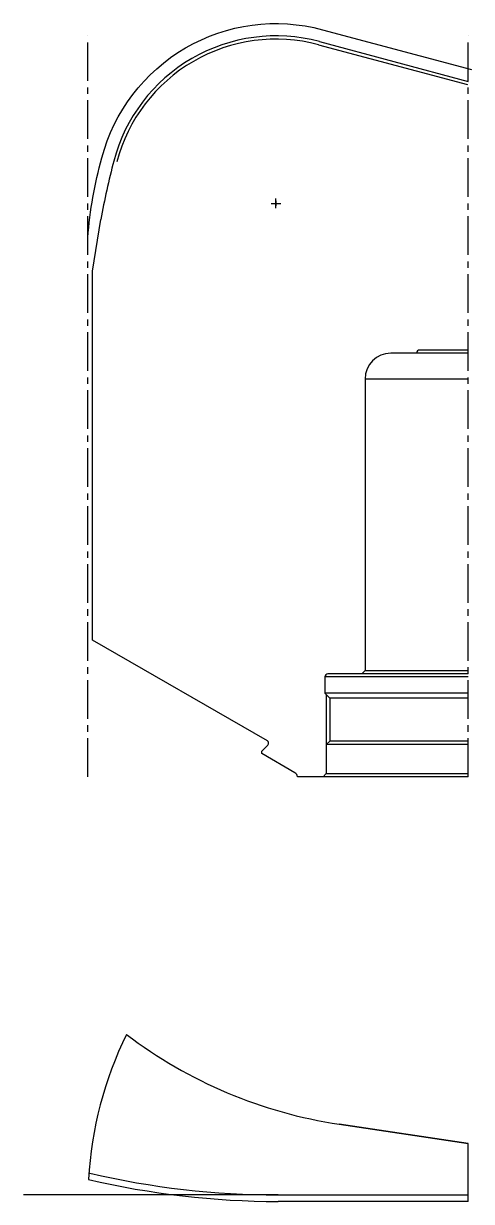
# Model space of a CAD drawing. Header units: inches. Extents: x 57 to 206, y -57 to 38.
# Drawn here: x 96.6 to 105.28, y -5.47 to 17.38 of the extents above; entities that cross this region are included whole.
import ezdxf

# ---------------------------------------------------------------- set-up
doc = ezdxf.new("R2010")
doc.units = ezdxf.units.IN
doc.header["$MEASUREMENT"] = 0
doc.linetypes.add('CENTER2', pattern=[1.125, 0.75, -0.125, 0.125, -0.125])
doc.layers.get('Defpoints').update_dxf_attribs({"color": 10})
doc.layers.add('CLine', color=5, linetype='CENTER2')

# ---------------------------------------------------------------- blocks, each defined once
blk = doc.blocks.new('CMark')
at = {"layer": 'CLine'}
for p, q in [((-0.094, 0), (0.094, 0)), ((0, 0.094), (0, -0.094))]:
    blk.add_line(p, q, dxfattribs=at)

msp = doc.modelspace()

# ---------------------------------------------------------------- linework, layer by layer
for p, q in [((102.31981, 16.97204), (105.20558, 16.1988)), ((102.33599, 17.03241), (105.22176, 16.25917)), ((101.49483, 13.94016), (101.49483, 13.84616)), ((101.44783, 13.89316), (101.54183, 13.89316)), ((97.94051, 12.58066), (98.09676, 13.58066)), ((97.94051, 5.42225), (97.94051, 12.58066)), ((104.22176, 10.98666), (103.72176, 10.98666)), ((105.22176, 10.98666), (104.22176, 10.98666)), ((105.22176, 11.04916), (104.28426, 11.04916)), ((105.22176, 10.48666), (103.22176, 10.48666)), ((103.22176, 10.48666), (103.22176, 4.83066)), ((101.33113, 3.46468), (97.94051, 5.42225)), ((103.22176, 4.83066), (103.15926, 4.76816)), ((103.22176, 4.83066), (105.22176, 4.83066)), ((105.22176, 4.70566), (102.44051, 4.70566)), ((102.44051, 4.70566), (102.44051, 4.39316)), ((103.15926, 4.76816), (102.50301, 4.76816)), ((105.22176, 4.76816), (103.15926, 4.76816)), ((105.22176, 4.39316), (102.44051, 4.39316)), ((102.44051, 4.39316), (102.53941, 4.29426)), ((102.47176, 3.39566), (102.47176, 4.36191)), ((105.22176, 4.29426), (102.53941, 4.29426)), ((102.53941, 4.29426), (102.53941, 3.46331)), ((101.34676, 3.4061), (101.34676, 3.43761)), ((102.53941, 3.46331), (102.46926, 3.39316)), ((105.22176, 3.46331), (102.53941, 3.46331)), ((101.22176, 3.26816), (101.33761, 3.384)), ((101.22176, 3.21921), (101.22176, 3.26816)), ((101.86238, 2.84935), (101.22176, 3.21921)), ((105.22176, 3.39316), (102.46926, 3.39316)), ((102.46926, 3.39316), (102.46926, 2.83066)), ((102.40676, 2.76816), (101.90926, 2.76816)), ((102.46926, 2.83066), (102.40676, 2.76816)), ((105.22176, 2.76816), (102.40676, 2.76816)), ((102.46926, 2.83066), (105.22176, 2.83066)), ((102.72176, -3.97049), (105.22176, -4.34412)), ((105.22176, -4.34412), (102.72176, -3.97049)), ((105.22176, -5.34412), (105.22176, -4.34412)), ((101.53426, -5.34412), (96.60139, -5.34412)), ((105.22176, -5.46912), (101.53426, -5.46912)), ((105.22176, -5.46912), (105.22176, -5.34412))]:
    msp.add_line(p, q)
at = {"color": 1}
msp.add_line((101.53426, -5.34412), (105.22176, -5.34412), dxfattribs=at)
for centre, radius, start, end in [((101.49483, 13.89316), 3.25, 75, 165.341329), ((101.49483, 13.89316), 3.1875, 75, 165.341329), ((114.07168, 10.60337), 16.25, 165.341329, 169.442782), ((103.72176, 10.48666), 0.5, 90, 180), ((104.28426, 10.98666), 0.0625, 90, 180), ((102.50301, 4.70566), 0.0625, 90, 180), ((101.31551, 3.43761), 0.03125, 0, 60), ((101.31551, 3.4061), 0.03125, 315, 0), ((101.81551, 2.76816), 0.09375, 0, 60), ((105.22176, -5.46912), 7.375, 153.928624, 176.674678), ((104.05204, 4.93065), 9, 232.692296, 261.5), ((101.53426, 10.53088), 16, 256.721022, 270)]:
    msp.add_arc(centre, radius, start, end)
msp.add_arc((101.53426, 10.53088), 15.875, 256.721022, 270, dxfattribs=at)
at = {"layer": 'CLine'}
for p, q in [((97.84676, 2.76816), (97.84676, 17.14316)), ((105.22176, 2.76816), (105.22176, 17.14316))]:
    msp.add_line(p, q, dxfattribs=at)
at = {"layer": 'Defpoints'}
msp.add_lwpolyline([(97.84676, 13.23253, -0.04981731), (98.11901, 14.77618, -0.4159595), (102.39795, 17.26366), (105.28372, 16.49042)], format="xyb", dxfattribs=at)

# ---------------------------------------------------------------- block references
at = {"rotation": 90}
msp.add_blockref('CMark', (101.49483, 13.89316), dxfattribs=at)

doc.saveas('drawing.dxf')
